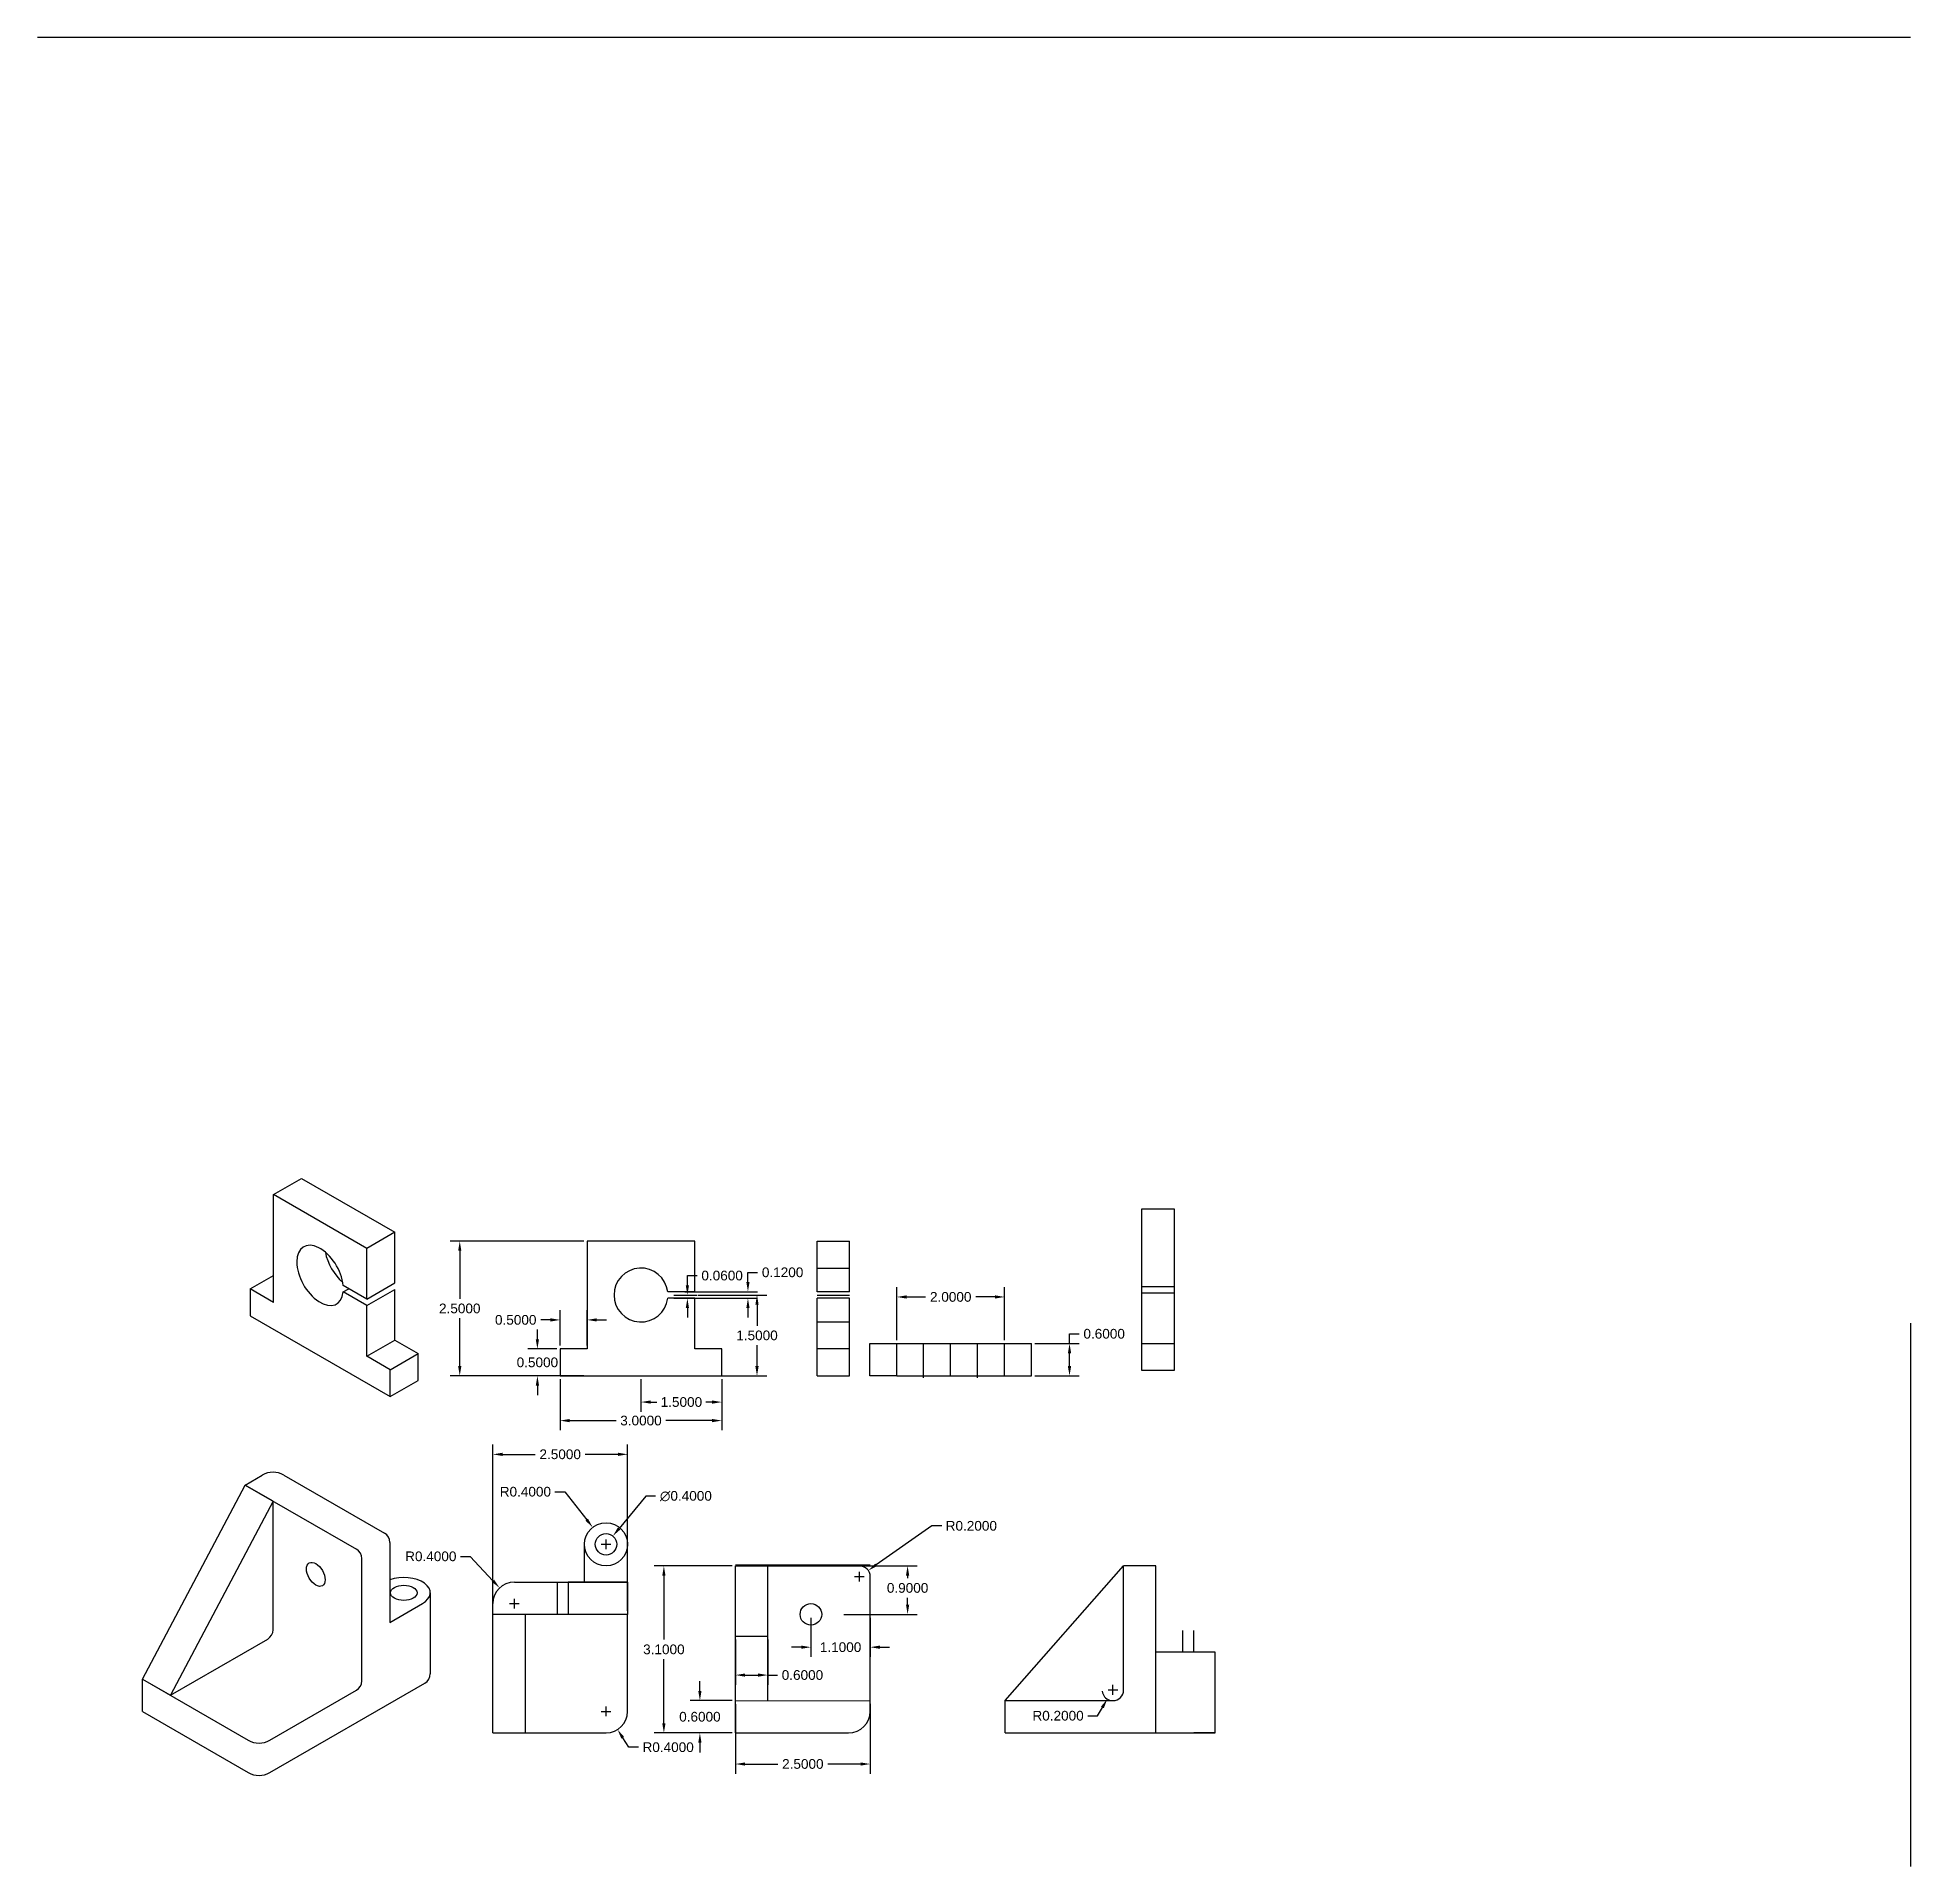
# Model space of a CAD drawing. Header units: inches. Extents: x 0 to 93838, y -1 to 60645.
# Drawn here: x -0.14 to 34.6, y -1.17 to 32.77 of the extents above; entities that cross this region are included whole.
import ezdxf

# ---------------------------------------------------------------- set-up
doc = ezdxf.new("R2010")
doc.units = ezdxf.units.IN
doc.header["$MEASUREMENT"] = 0
doc.linetypes.add('CENTER', pattern=[2, 1.25, -0.25, 0.25, -0.25])
for name, color, linetype in [('center', 10, 'CENTER'), ('dimension', 5, 'Continuous'), ('hidden', 3, 'Continuous'), ('referenced', 220, 'Continuous')]:
    doc.layers.add(name, color=color, linetype=linetype)
doc.styles.get("Standard").update_dxf_attribs({"font": 'arial.ttf'})
doc.dimstyles.get("Standard").update_dxf_attribs({"dimtxt": 0.18, "dimasz": 0.18, "dimexe": 0.18, "dimexo": 0.0625, "dimgap": 0.09, "dimtad": 0, "dimtih": 1, "dimtoh": 1, "dimdec": 4, "dimzin": 0, "dimdsep": 46, "dimtxsty": 'Standard', "dimcen": 0.09, "dimadec": 0, "dimazin": 0, "dimtfac": 1, "dimtdec": 4, "dimtofl": 0, "dimtmove": 0, "dimatfit": 3, "dimfxl": 1, "dimtolj": 1, "dimtzin": 0, "dimarcsym": 0})

msp = doc.modelspace()

# ---------------------------------------------------------------- blocks, each defined once
blk = doc.blocks.new('*D3122')
at = {"layer": 'Defpoints', "color": 0, "transparency": 16777216}
for p in [(10.534, 4.964), (10.279, 4.656)]:
    blk.add_point(p, dxfattribs=at)
at = {"layer": 'dimension', "color": 0, "lineweight": -2, "transparency": 16777216}
for p, q in [((11.147, 5.703), (10.649, 5.103)), ((11.327, 5.703), (11.147, 5.703)), ((10.407, 4.72), (10.407, 4.9)), ((10.317, 4.81), (10.497, 4.81))]:
    blk.add_line(p, q, dxfattribs=at)
at = {"layer": 'dimension', "color": 0, "transparency": 16777216}
blk.add_solid([(10.626, 5.122), (10.672, 5.084), (10.534, 4.964)], dxfattribs=at)
at = {"layer": 'dimension', "color": 0, "transparency": 16777216, "insert": (11.888, 5.703), "char_height": 0.18, "attachment_point": 5}
blk.add_mtext('\\A1;∅0.4000', dxfattribs=at)
blk = doc.blocks.new('*D3123')
at = {"layer": 'Defpoints', "color": 0, "transparency": 16777216}
for p in [(10.16, 5.125), (10.407, 4.81)]:
    blk.add_point(p, dxfattribs=at)
at = {"layer": 'dimension', "color": 0, "lineweight": -2, "transparency": 16777216}
for p, q in [((9.46, 5.785), (9.64, 5.785)), ((9.64, 5.785), (10.048, 5.266)), ((10.407, 4.72), (10.407, 4.9)), ((10.317, 4.81), (10.497, 4.81))]:
    blk.add_line(p, q, dxfattribs=at)
at = {"layer": 'dimension', "color": 0, "transparency": 16777216}
blk.add_solid([(10.072, 5.285), (10.025, 5.248), (10.16, 5.125)], dxfattribs=at)
at = {"layer": 'dimension', "color": 0, "transparency": 16777216, "insert": (8.911, 5.785), "char_height": 0.18, "attachment_point": 5}
blk.add_mtext('\\A1;R0.4000', dxfattribs=at)
blk = doc.blocks.new('*D3124')
at = {"layer": 'Defpoints', "color": 0, "transparency": 16777216}
for p in [(8.433, 4.002), (8.707, 3.71)]:
    blk.add_point(p, dxfattribs=at)
at = {"layer": 'dimension', "color": 0, "lineweight": -2, "transparency": 16777216}
for p, q in [((7.706, 4.586), (7.886, 4.586)), ((7.886, 4.586), (8.31, 4.133)), ((8.617, 3.71), (8.797, 3.71)), ((8.707, 3.62), (8.707, 3.8))]:
    blk.add_line(p, q, dxfattribs=at)
at = {"layer": 'dimension', "color": 0, "transparency": 16777216}
blk.add_solid([(8.332, 4.154), (8.288, 4.113), (8.433, 4.002)], dxfattribs=at)
at = {"layer": 'dimension', "color": 0, "transparency": 16777216, "insert": (7.157, 4.586), "char_height": 0.18, "attachment_point": 5}
blk.add_mtext('\\A1;R0.4000', dxfattribs=at)
blk = doc.blocks.new('*D3125')
at = {"layer": 'Defpoints', "color": 0, "transparency": 16777216}
for p in [(10.407, 1.71), (10.621, 1.372)]:
    blk.add_point(p, dxfattribs=at)
at = {"layer": 'dimension', "color": 0, "lineweight": -2, "transparency": 16777216}
for p, q in [((10.407, 1.62), (10.407, 1.8)), ((10.317, 1.71), (10.497, 1.71)), ((10.829, 1.045), (10.718, 1.22)), ((11.009, 1.045), (10.829, 1.045))]:
    blk.add_line(p, q, dxfattribs=at)
at = {"layer": 'dimension', "color": 0, "transparency": 16777216}
blk.add_solid([(10.743, 1.237), (10.692, 1.204), (10.621, 1.372)], dxfattribs=at)
at = {"layer": 'dimension', "color": 0, "transparency": 16777216, "insert": (11.559, 1.045), "char_height": 0.18, "attachment_point": 5}
blk.add_mtext('\\A1;R0.4000', dxfattribs=at)
blk = doc.blocks.new('*D3126')
at = {"layer": 'Defpoints', "color": 0, "transparency": 16777216}
for p in [(8.307, 6.479), (8.307, 3.51), (10.807, 3.51)]:
    blk.add_point(p, dxfattribs=at)
at = {"layer": 'dimension', "color": 0, "lineweight": -2, "transparency": 16777216}
for p, q in [((8.307, 3.573), (8.307, 6.659)), ((10.807, 3.573), (10.807, 6.659)), ((8.487, 6.479), (9.092, 6.479)), ((10.627, 6.479), (10.022, 6.479))]:
    blk.add_line(p, q, dxfattribs=at)
at = {"layer": 'dimension', "color": 0, "transparency": 16777216}
for points in [[(8.487, 6.509), (8.487, 6.449), (8.307, 6.479)], [(10.627, 6.509), (10.627, 6.449), (10.807, 6.479)]]:
    blk.add_solid(points, dxfattribs=at)
at = {"layer": 'dimension', "color": 0, "transparency": 16777216, "insert": (9.557, 6.479), "char_height": 0.18, "attachment_point": 5}
blk.add_mtext('\\A1;2.5000', dxfattribs=at)
blk = doc.blocks.new('*D3127')
at = {"layer": 'Defpoints', "color": 0, "transparency": 16777216}
for p in [(11.48, 4.41), (12.807, 4.41), (12.807, 1.31)]:
    blk.add_point(p, dxfattribs=at)
at = {"layer": 'dimension', "color": 0, "lineweight": -2, "transparency": 16777216}
for p, q in [((12.744, 4.41), (11.3, 4.41)), ((11.48, 4.23), (11.48, 3.042)), ((11.48, 1.49), (11.48, 2.678)), ((12.744, 1.31), (11.3, 1.31))]:
    blk.add_line(p, q, dxfattribs=at)
at = {"layer": 'dimension', "color": 0, "transparency": 16777216}
for points in [[(11.45, 4.23), (11.51, 4.23), (11.48, 4.41)], [(11.45, 1.49), (11.51, 1.49), (11.48, 1.31)]]:
    blk.add_solid(points, dxfattribs=at)
at = {"layer": 'dimension', "color": 0, "transparency": 16777216, "insert": (11.48, 2.86), "char_height": 0.18, "attachment_point": 5}
blk.add_mtext('\\A1;3.1000', dxfattribs=at)
blk = doc.blocks.new('*D3128')
at = {"layer": 'Defpoints', "color": 0, "transparency": 16777216}
for p in [(12.807, 3.103), (13.407, 3.103), (13.407, 2.384)]:
    blk.add_point(p, dxfattribs=at)
at = {"layer": 'dimension', "color": 0, "lineweight": -2, "transparency": 16777216}
for p, q in [((12.807, 3.041), (12.807, 2.204)), ((13.407, 3.041), (13.407, 2.204)), ((12.987, 2.384), (13.227, 2.384)), ((13.407, 2.384), (13.587, 2.384))]:
    blk.add_line(p, q, dxfattribs=at)
at = {"layer": 'dimension', "color": 0, "transparency": 16777216}
for points in [[(12.987, 2.414), (12.987, 2.354), (12.807, 2.384)], [(13.227, 2.414), (13.227, 2.354), (13.407, 2.384)]]:
    blk.add_solid(points, dxfattribs=at)
at = {"layer": 'dimension', "color": 0, "transparency": 16777216, "insert": (14.05, 2.384), "char_height": 0.18, "attachment_point": 5}
blk.add_mtext('\\A1;0.6000', dxfattribs=at)
blk = doc.blocks.new('*D3129')
at = {"layer": 'Defpoints', "color": 0, "transparency": 16777216}
for p in [(12.148, 1.91), (12.807, 1.91), (12.807, 1.31)]:
    blk.add_point(p, dxfattribs=at)
at = {"layer": 'dimension', "color": 0, "lineweight": -2, "transparency": 16777216}
for p, q in [((12.148, 2.09), (12.148, 2.27)), ((12.744, 1.91), (11.968, 1.91)), ((12.744, 1.31), (11.968, 1.31)), ((12.148, 1.13), (12.148, 0.95))]:
    blk.add_line(p, q, dxfattribs=at)
at = {"layer": 'dimension', "color": 0, "transparency": 16777216}
for points in [[(12.118, 2.09), (12.178, 2.09), (12.148, 1.91)], [(12.118, 1.13), (12.178, 1.13), (12.148, 1.31)]]:
    blk.add_solid(points, dxfattribs=at)
at = {"layer": 'dimension', "color": 0, "transparency": 16777216, "insert": (12.148, 1.61), "char_height": 0.18, "attachment_point": 5}
blk.add_mtext('\\A1;0.6000', dxfattribs=at)
blk = doc.blocks.new('*D3131')
at = {"layer": 'Defpoints', "color": 0, "transparency": 16777216}
for p in [(15.107, 4.21), (15.271, 4.325)]:
    blk.add_point(p, dxfattribs=at)
at = {"layer": 'dimension', "color": 0, "lineweight": -2, "transparency": 16777216}
for p, q in [((16.452, 5.152), (15.418, 4.428)), ((16.632, 5.152), (16.452, 5.152)), ((15.017, 4.21), (15.197, 4.21)), ((15.107, 4.12), (15.107, 4.3))]:
    blk.add_line(p, q, dxfattribs=at)
at = {"layer": 'dimension', "color": 0, "transparency": 16777216}
blk.add_solid([(15.401, 4.453), (15.435, 4.404), (15.271, 4.325)], dxfattribs=at)
at = {"layer": 'dimension', "color": 0, "transparency": 16777216, "insert": (17.182, 5.152), "char_height": 0.18, "attachment_point": 5}
blk.add_mtext('\\A1;R0.2000', dxfattribs=at)
blk = doc.blocks.new('*D3120')
at = {"layer": 'Defpoints', "color": 0, "transparency": 16777216}
for p in [(14.757, 4.41), (16, 4.41), (14.757, 3.51)]:
    blk.add_point(p, dxfattribs=at)
at = {"layer": 'dimension', "color": 0, "lineweight": -2, "transparency": 16777216}
for p, q in [((14.819, 4.41), (16.18, 4.41)), ((16, 4.23), (16, 4.182)), ((14.819, 3.51), (16.18, 3.51)), ((16, 3.69), (16, 3.818))]:
    blk.add_line(p, q, dxfattribs=at)
at = {"layer": 'dimension', "color": 0, "transparency": 16777216}
for points in [[(15.97, 4.23), (16.03, 4.23), (16, 4.41)], [(15.97, 3.69), (16.03, 3.69), (16, 3.51)]]:
    blk.add_solid(points, dxfattribs=at)
at = {"layer": 'dimension', "color": 0, "transparency": 16777216, "insert": (16, 4), "char_height": 0.18, "attachment_point": 5}
blk.add_mtext('\\A1;0.9000', dxfattribs=at)
blk = doc.blocks.new('*D3121')
at = {"layer": 'Defpoints', "color": 0, "transparency": 16777216}
for p in [(14.207, 3.51), (15.307, 3.51), (15.307, 2.901)]:
    blk.add_point(p, dxfattribs=at)
at = {"layer": 'dimension', "color": 0, "lineweight": -2, "transparency": 16777216}
for p, q in [((14.207, 3.448), (14.207, 2.721)), ((15.307, 3.448), (15.307, 2.721)), ((14.027, 2.901), (13.847, 2.901)), ((15.487, 2.901), (15.667, 2.901))]:
    blk.add_line(p, q, dxfattribs=at)
at = {"layer": 'dimension', "color": 0, "transparency": 16777216}
for points in [[(14.027, 2.931), (14.027, 2.871), (14.207, 2.901)], [(15.487, 2.931), (15.487, 2.871), (15.307, 2.901)]]:
    blk.add_solid(points, dxfattribs=at)
at = {"layer": 'dimension', "color": 0, "transparency": 16777216, "insert": (14.757, 2.901), "char_height": 0.18, "attachment_point": 5}
blk.add_mtext('\\A1;1.1000', dxfattribs=at)
blk = doc.blocks.new('*D3132')
at = {"layer": 'Defpoints', "color": 0, "transparency": 16777216}
for p in [(19.807, 2.11), (19.705, 1.938)]:
    blk.add_point(p, dxfattribs=at)
at = {"layer": 'dimension', "color": 0, "lineweight": -2, "transparency": 16777216}
for p, q in [((19.717, 2.11), (19.897, 2.11)), ((19.807, 2.02), (19.807, 2.2)), ((19.521, 1.629), (19.613, 1.784)), ((19.341, 1.629), (19.521, 1.629))]:
    blk.add_line(p, q, dxfattribs=at)
blk.add_arc((19.807, 2.11), 0.2, 187.7038, 252.0951, dxfattribs=at)
at = {"layer": 'dimension', "color": 0, "transparency": 16777216}
blk.add_solid([(19.587, 1.799), (19.638, 1.768), (19.705, 1.938)], dxfattribs=at)
at = {"layer": 'dimension', "color": 0, "transparency": 16777216, "insert": (18.791, 1.629), "char_height": 0.18, "attachment_point": 5}
blk.add_mtext('\\A1;R0.2000', dxfattribs=at)
blk = doc.blocks.new('*D3133')
at = {"layer": 'Defpoints', "color": 0, "transparency": 16777216}
for p in [(12.807, 1.907), (15.307, 1.91), (15.307, 0.734)]:
    blk.add_point(p, dxfattribs=at)
at = {"layer": 'dimension', "color": 0, "lineweight": -2, "transparency": 16777216}
for p, q in [((12.807, 1.845), (12.807, 0.554)), ((15.307, 1.848), (15.307, 0.554)), ((12.987, 0.734), (13.592, 0.734)), ((15.127, 0.734), (14.522, 0.734))]:
    blk.add_line(p, q, dxfattribs=at)
at = {"layer": 'dimension', "color": 0, "transparency": 16777216}
for points in [[(12.987, 0.764), (12.987, 0.704), (12.807, 0.734)], [(15.127, 0.764), (15.127, 0.704), (15.307, 0.734)]]:
    blk.add_solid(points, dxfattribs=at)
at = {"layer": 'dimension', "color": 0, "transparency": 16777216, "insert": (14.057, 0.734), "char_height": 0.18, "attachment_point": 5}
blk.add_mtext('\\A1;2.5000', dxfattribs=at)
blk = doc.blocks.new('*D3550')
at = {"layer": 'Defpoints', "color": 0, "transparency": 16777216}
for p in [(9.555, 8.973), (9.555, 8.435), (10.055, 8.435)]:
    blk.add_point(p, dxfattribs=at)
at = {"layer": 'dimension', "color": 0, "lineweight": -2, "transparency": 16777216}
for p, q in [((9.555, 8.497), (9.555, 9.153)), ((10.055, 8.497), (10.055, 9.153)), ((9.375, 8.973), (9.195, 8.973)), ((10.235, 8.973), (10.415, 8.973))]:
    blk.add_line(p, q, dxfattribs=at)
at = {"layer": 'dimension', "color": 0, "transparency": 16777216}
for points in [[(9.375, 9.003), (9.375, 8.943), (9.555, 8.973)], [(10.235, 9.003), (10.235, 8.943), (10.055, 8.973)]]:
    blk.add_solid(points, dxfattribs=at)
at = {"layer": 'dimension', "color": 0, "transparency": 16777216, "insert": (8.732, 8.973), "char_height": 0.18, "attachment_point": 5}
blk.add_mtext('\\A1;0.5000', dxfattribs=at)
blk = doc.blocks.new('*D3551')
at = {"layer": 'Defpoints', "color": 0, "transparency": 16777216}
for p in [(9.555, 8.435), (9.134, 7.935), (9.555, 7.935)]:
    blk.add_point(p, dxfattribs=at)
at = {"layer": 'dimension', "color": 0, "lineweight": -2, "transparency": 16777216}
for p, q in [((9.134, 8.615), (9.134, 8.795)), ((9.493, 8.435), (8.954, 8.435)), ((9.493, 7.935), (8.954, 7.935)), ((9.134, 7.755), (9.134, 7.575))]:
    blk.add_line(p, q, dxfattribs=at)
at = {"layer": 'dimension', "color": 0, "transparency": 16777216}
for points in [[(9.104, 8.615), (9.164, 8.615), (9.134, 8.435)], [(9.104, 7.755), (9.164, 7.755), (9.134, 7.935)]]:
    blk.add_solid(points, dxfattribs=at)
at = {"layer": 'dimension', "color": 0, "transparency": 16777216, "insert": (9.134, 8.185), "char_height": 0.18, "attachment_point": 5}
blk.add_mtext('\\A1;0.5000', dxfattribs=at)
blk = doc.blocks.new('*D3552')
at = {"layer": 'Defpoints', "color": 0, "transparency": 16777216}
for p in [(9.555, 7.935), (12.555, 7.935), (12.555, 7.105)]:
    blk.add_point(p, dxfattribs=at)
at = {"layer": 'dimension', "color": 0, "lineweight": -2, "transparency": 16777216}
for p, q in [((9.555, 7.872), (9.555, 6.925)), ((12.555, 7.872), (12.555, 6.925)), ((9.735, 7.105), (10.592, 7.105)), ((12.375, 7.105), (11.518, 7.105))]:
    blk.add_line(p, q, dxfattribs=at)
at = {"layer": 'dimension', "color": 0, "transparency": 16777216}
for points in [[(9.735, 7.135), (9.735, 7.075), (9.555, 7.105)], [(12.375, 7.135), (12.375, 7.075), (12.555, 7.105)]]:
    blk.add_solid(points, dxfattribs=at)
at = {"layer": 'dimension', "color": 0, "transparency": 16777216, "insert": (11.055, 7.105), "char_height": 0.18, "attachment_point": 5}
blk.add_mtext('\\A1;3.0000', dxfattribs=at)
blk = doc.blocks.new('*D3553')
at = {"layer": 'Defpoints', "color": 0, "transparency": 16777216}
for p in [(11.055, 7.935), (12.555, 7.935), (11.055, 7.449)]:
    blk.add_point(p, dxfattribs=at)
at = {"layer": 'dimension', "color": 0, "lineweight": -2, "transparency": 16777216}
for p, q in [((11.055, 7.872), (11.055, 7.269)), ((12.555, 7.872), (12.555, 7.269)), ((11.235, 7.449), (11.35, 7.449)), ((12.375, 7.449), (12.26, 7.449))]:
    blk.add_line(p, q, dxfattribs=at)
at = {"layer": 'dimension', "color": 0, "transparency": 16777216}
for points in [[(11.235, 7.479), (11.235, 7.419), (11.055, 7.449)], [(12.375, 7.479), (12.375, 7.419), (12.555, 7.449)]]:
    blk.add_solid(points, dxfattribs=at)
at = {"layer": 'dimension', "color": 0, "transparency": 16777216, "insert": (11.805, 7.449), "char_height": 0.18, "attachment_point": 5}
blk.add_mtext('\\A1;1.5000', dxfattribs=at)
blk = doc.blocks.new('*D3554')
at = {"layer": 'Defpoints', "color": 0, "transparency": 16777216}
for p in [(12.055, 9.435), (13.207, 9.435), (12.055, 7.935)]:
    blk.add_point(p, dxfattribs=at)
at = {"layer": 'dimension', "color": 0, "lineweight": -2, "transparency": 16777216}
for p, q in [((12.118, 9.435), (13.387, 9.435)), ((13.207, 9.255), (13.207, 8.866)), ((13.207, 8.115), (13.207, 8.503)), ((12.118, 7.935), (13.387, 7.935))]:
    blk.add_line(p, q, dxfattribs=at)
at = {"layer": 'dimension', "color": 0, "transparency": 16777216}
for points in [[(13.177, 9.255), (13.237, 9.255), (13.207, 9.435)], [(13.177, 8.115), (13.237, 8.115), (13.207, 7.935)]]:
    blk.add_solid(points, dxfattribs=at)
at = {"layer": 'dimension', "color": 0, "transparency": 16777216, "insert": (13.207, 8.685), "char_height": 0.18, "attachment_point": 5}
blk.add_mtext('\\A1;1.5000', dxfattribs=at)
blk = doc.blocks.new('*D3555')
at = {"layer": 'Defpoints', "color": 0, "transparency": 16777216}
for p in [(11.803, 9.495), (13.039, 9.495), (11.803, 9.375)]:
    blk.add_point(p, dxfattribs=at)
at = {"layer": 'dimension', "color": 0, "lineweight": -2, "transparency": 16777216}
for p, q in [((13.039, 9.675), (13.039, 9.855)), ((13.039, 9.855), (13.219, 9.855)), ((11.866, 9.495), (13.219, 9.495)), ((11.866, 9.375), (13.219, 9.375)), ((13.039, 9.195), (13.039, 9.015))]:
    blk.add_line(p, q, dxfattribs=at)
at = {"layer": 'dimension', "color": 0, "transparency": 16777216}
for points in [[(13.009, 9.675), (13.069, 9.675), (13.039, 9.495)], [(13.009, 9.195), (13.069, 9.195), (13.039, 9.375)]]:
    blk.add_solid(points, dxfattribs=at)
at = {"layer": 'dimension', "color": 0, "transparency": 16777216, "insert": (13.682, 9.855), "char_height": 0.18, "attachment_point": 5}
blk.add_mtext('\\A1;0.1200', dxfattribs=at)
blk = doc.blocks.new('*D3557')
at = {"layer": 'Defpoints', "color": 0, "transparency": 16777216}
for p in [(11.603, 9.435), (11.916, 9.435), (11.603, 9.375)]:
    blk.add_point(p, dxfattribs=at)
at = {"layer": 'dimension', "color": 0, "lineweight": -2, "transparency": 16777216}
for p, q in [((11.916, 9.615), (11.916, 9.795)), ((11.916, 9.795), (12.096, 9.795)), ((11.666, 9.435), (12.096, 9.435)), ((11.666, 9.375), (12.096, 9.375)), ((11.916, 9.195), (11.916, 9.015))]:
    blk.add_line(p, q, dxfattribs=at)
at = {"layer": 'dimension', "color": 0, "transparency": 16777216}
for points in [[(11.886, 9.615), (11.946, 9.615), (11.916, 9.435)], [(11.886, 9.195), (11.946, 9.195), (11.916, 9.375)]]:
    blk.add_solid(points, dxfattribs=at)
at = {"layer": 'dimension', "color": 0, "transparency": 16777216, "insert": (12.56, 9.795), "char_height": 0.18, "attachment_point": 5}
blk.add_mtext('\\A1;0.0600', dxfattribs=at)
blk = doc.blocks.new('*D3558')
at = {"layer": 'Defpoints', "color": 0, "transparency": 16777216}
for p in [(10.055, 10.435), (7.694, 7.935), (10.055, 7.935)]:
    blk.add_point(p, dxfattribs=at)
at = {"layer": 'dimension', "color": 0, "lineweight": -2, "transparency": 16777216}
for p, q in [((9.993, 10.435), (7.514, 10.435)), ((7.694, 10.255), (7.694, 9.366)), ((7.694, 8.115), (7.694, 9.003)), ((9.993, 7.935), (7.514, 7.935))]:
    blk.add_line(p, q, dxfattribs=at)
at = {"layer": 'dimension', "color": 0, "transparency": 16777216}
for points in [[(7.664, 10.255), (7.724, 10.255), (7.694, 10.435)], [(7.664, 8.115), (7.724, 8.115), (7.694, 7.935)]]:
    blk.add_solid(points, dxfattribs=at)
at = {"layer": 'dimension', "color": 0, "transparency": 16777216, "insert": (7.694, 9.185), "char_height": 0.18, "attachment_point": 5}
blk.add_mtext('\\A1;2.5000', dxfattribs=at)
blk = doc.blocks.new('*D3559')
at = {"layer": 'Defpoints', "color": 0, "transparency": 16777216}
for p in [(17.8, 9.399), (15.8, 8.535), (17.8, 8.535)]:
    blk.add_point(p, dxfattribs=at)
at = {"layer": 'dimension', "color": 0, "lineweight": -2, "transparency": 16777216}
for p, q in [((15.8, 8.597), (15.8, 9.579)), ((15.98, 9.399), (16.335, 9.399)), ((17.62, 9.399), (17.265, 9.399)), ((17.8, 8.597), (17.8, 9.579))]:
    blk.add_line(p, q, dxfattribs=at)
at = {"layer": 'dimension', "color": 0, "transparency": 16777216}
for points in [[(15.98, 9.429), (15.98, 9.369), (15.8, 9.399)], [(17.62, 9.429), (17.62, 9.369), (17.8, 9.399)]]:
    blk.add_solid(points, dxfattribs=at)
at = {"layer": 'dimension', "color": 0, "transparency": 16777216, "insert": (16.8, 9.399), "char_height": 0.18, "attachment_point": 5}
blk.add_mtext('\\A1;2.0000', dxfattribs=at)
blk = doc.blocks.new('*D3560')
at = {"layer": 'Defpoints', "color": 0, "transparency": 16777216}
for p in [(18.3, 8.535), (19.003, 8.535), (18.3, 7.935)]:
    blk.add_point(p, dxfattribs=at)
at = {"layer": 'dimension', "color": 0, "lineweight": -2, "transparency": 16777216}
for p, q in [((19.003, 8.535), (19.003, 8.715)), ((19.003, 8.715), (19.183, 8.715)), ((18.362, 8.535), (19.183, 8.535)), ((19.003, 8.115), (19.003, 8.355)), ((18.362, 7.935), (19.183, 7.935))]:
    blk.add_line(p, q, dxfattribs=at)
at = {"layer": 'dimension', "color": 0, "transparency": 16777216}
for points in [[(18.973, 8.355), (19.033, 8.355), (19.003, 8.535)], [(18.973, 8.115), (19.033, 8.115), (19.003, 7.935)]]:
    blk.add_solid(points, dxfattribs=at)
at = {"layer": 'dimension', "color": 0, "transparency": 16777216, "insert": (19.646, 8.715), "char_height": 0.18, "attachment_point": 5}
blk.add_mtext('\\A1;0.6000', dxfattribs=at)

# ---------------------------------------------------------------- dimensions: what is measured, and where the dimension line sits
at = {"layer": 'dimension'}
for base, p1, p2, picture, middle in [((7.69365, 7.93451), (10.05503, 10.43451), (10.05503, 7.93451), '*D3558', (7.69365, 9.18451)), ((13.0389, 9.49451), (11.80322, 9.37451), (11.80322, 9.49451), '*D3555', (13.68222, 9.85451)), ((16, 4.41023), (14.75687, 3.51023), (14.75687, 4.41023), '*D3120', (16, 4)), ((12.14751, 1.91023), (12.80687, 1.31023), (12.80687, 1.91023), '*D3129', (12.14751, 1.61023))]:
    dim = msp.add_linear_dim(base=base, p1=p1, p2=p2, angle=90, dimstyle='Standard', dxfattribs=at)
    dim.commit()
    dim.dimension.update_dxf_attribs({"geometry": picture, "text_midpoint": middle, "dimtype": 160})
for base, p1, p2, picture, middle in [((11.91637, 9.43451), (11.60323, 9.37451), (11.60323, 9.43451), '*D3557', (12.5597, 9.79451)), ((13.20748, 9.43451), (12.05503, 7.93451), (12.05503, 9.43451), '*D3554', (13.20748, 8.68451)), ((9.13424, 7.93451), (9.55503, 8.43451), (9.55503, 7.93451), '*D3551', (9.13424, 8.18451)), ((19.00277, 8.53451), (18.29968, 7.93451), (18.29968, 8.53451), '*D3560', (19.64609, 8.71451)), ((11.48015, 4.41023), (12.80687, 1.31023), (12.80687, 4.41023), '*D3127', (11.48015, 2.86023))]:
    dim = msp.add_linear_dim(base=base, p1=p1, p2=p2, angle=90, dimstyle='Standard', dxfattribs=at)
    dim.commit()
    dim.dimension.update_dxf_attribs({"geometry": picture, "text_midpoint": middle})
for base, p1, p2, picture, middle in [((17.79968, 9.3992), (15.79968, 8.53451), (17.79968, 8.53451), '*D3559', (16.79968, 9.3992)), ((9.55503, 8.97263), (10.05503, 8.43451), (9.55503, 8.43451), '*D3550', (8.73171, 8.97263)), ((12.55503, 7.105), (9.55503, 7.93451), (12.55503, 7.93451), '*D3552', (11.05503, 7.105)), ((11.05503, 7.44904), (12.55503, 7.93451), (11.05503, 7.93451), '*D3553', (11.80503, 7.44904)), ((8.30687, 6.47949), (10.80687, 3.51023), (8.30687, 3.51023), '*D3126', (9.55687, 6.47949)), ((15.30687, 2.90076), (14.20687, 3.51023), (15.30687, 3.51023), '*D3121', (14.75687, 2.90076)), ((13.40687, 2.38396), (12.80687, 3.10348), (13.40687, 3.10348), '*D3128', (14.0502, 2.38396)), ((15.30687, 0.73388), (12.80687, 1.90729), (15.30687, 1.91023), '*D3133', (14.05687, 0.73388))]:
    dim = msp.add_linear_dim(base=base, p1=p1, p2=p2, dimstyle='Standard', dxfattribs=at)
    dim.commit()
    dim.dimension.update_dxf_attribs({"geometry": picture, "text_midpoint": middle})
for center, mpoint, picture, middle in [((10.40687, 4.81023), (10.15965, 5.12469), '*D3123', (8.91071, 5.78543)), ((15.10687, 4.21023), (15.2707, 4.32495), '*D3131', (17.1817, 5.15226)), ((8.70687, 3.71023), (8.43329, 4.00204), '*D3124', (7.15679, 4.58553)), ((10.40687, 1.71023), (10.62113, 1.37246), '*D3125', (11.55852, 1.04466))]:
    dim = msp.add_radius_dim(center=center, mpoint=mpoint, dimstyle='Standard', dxfattribs=at)
    dim.commit()
    dim.dimension.update_dxf_attribs({"geometry": picture, "text_midpoint": middle, "dimtype": 164})
dim = msp.add_diameter_dim_2p(p1=(10.27925, 4.65625), p2=(10.5345, 4.96422), dimstyle='Standard', dxfattribs=at)
dim.commit()
dim.dimension.update_dxf_attribs({"geometry": '*D3122', "text_midpoint": (11.88813, 5.70308), "dimtype": 163})
dim = msp.add_radius_dim(center=(19.80687, 2.11023), mpoint=(19.70467, 1.93832), dimstyle='Standard', dxfattribs=at)
dim.commit()
dim.dimension.update_dxf_attribs({"geometry": '*D3132', "text_midpoint": (18.79126, 1.62887)})

# ---------------------------------------------------------------- linework, layer by layer
for p, q in [((34.60156, 32.76582), (-0.13824, 32.76582)), ((4.23737, 11.29921), (4.75699, 11.59921)), ((4.75699, 11.59921), (6.48904, 10.59921)), ((4.23737, 9.29921), (4.23737, 11.29921)), ((5.96942, 10.29921), (4.23737, 11.29921)), ((20.34536, 8.03507), (20.34536, 11.03507)), ((20.34536, 11.03507), (20.94536, 11.03507)), ((20.94536, 11.03507), (20.94536, 8.03507)), ((6.48904, 10.59921), (5.96942, 10.29921)), ((6.48904, 9.65921), (6.48904, 10.59921)), ((12.05503, 10.43451), (10.05503, 10.43451)), ((10.05503, 10.43451), (10.05503, 8.43451)), ((12.05503, 9.49451), (12.05503, 10.43451)), ((14.32309, 9.49451), (14.32309, 10.43451)), ((14.32309, 10.43451), (14.92309, 10.43451)), ((14.92309, 9.49451), (14.92309, 10.43451)), ((5.96942, 9.35921), (5.96942, 10.29921)), ((3.80436, 9.54921), (4.23737, 9.79921)), ((4.23737, 9.29921), (3.80436, 9.54921)), ((3.80436, 9.54921), (3.80436, 9.04921)), ((5.96942, 9.35921), (5.53328, 9.61102)), ((5.53328, 9.49102), (5.63721, 9.55102)), ((5.96942, 9.23921), (5.53328, 9.49102)), ((5.96942, 9.23921), (6.48904, 9.53921)), ((6.48904, 8.59921), (6.48904, 9.53921)), ((12.05503, 9.49451), (11.55142, 9.49451)), ((3.80436, 9.04921), (6.40244, 7.54921)), ((5.96942, 8.29921), (5.96942, 9.23921)), ((12.05503, 9.37451), (11.55142, 9.37451)), ((12.05503, 8.43451), (12.05503, 9.37451)), ((14.32309, 7.93451), (14.32309, 9.37451)), ((14.92309, 7.93451), (14.92309, 9.37451)), ((34.60156, 8.91566), (34.60156, -1.16832)), ((5.96942, 8.29921), (6.48904, 8.59921)), ((6.40244, 8.04921), (6.92205, 8.34921)), ((6.48904, 8.59921), (6.92205, 8.34921)), ((6.92205, 7.84921), (6.92205, 8.34921)), ((10.05503, 8.43451), (9.55503, 8.43451)), ((9.55503, 8.43451), (9.55503, 7.93451)), ((12.55503, 8.43451), (12.05503, 8.43451)), ((12.55503, 7.93451), (12.55503, 8.43451)), ((14.92309, 8.43451), (14.32309, 8.43451)), ((15.29968, 7.93451), (15.29968, 8.53451)), ((15.29968, 8.53451), (18.29968, 8.53451)), ((15.79968, 7.93451), (15.79968, 8.53451)), ((17.79968, 7.93451), (17.79968, 8.53451)), ((18.29968, 7.93451), (18.29968, 8.53451)), ((20.34536, 8.53507), (20.94536, 8.53507)), ((6.40244, 8.04921), (5.96942, 8.29921)), ((6.40244, 7.54921), (6.40244, 8.04921)), ((20.94536, 8.03507), (20.34536, 8.03507)), ((6.40244, 7.54921), (6.92205, 7.84921)), ((9.55503, 7.93451), (12.55503, 7.93451)), ((14.32309, 7.93451), (14.92309, 7.93451)), ((15.79968, 7.93451), (15.29968, 7.93451)), ((15.79968, 7.93451), (17.79968, 7.93451)), ((17.79968, 7.93451), (18.29968, 7.93451)), ((1.80687, 2.31023), (3.71213, 5.91023)), ((3.71213, 5.91023), (4.03174, 6.09476)), ((4.23174, 5.61023), (3.71213, 5.91023)), ((3.71213, 5.91023), (5.77719, 4.71797)), ((4.43174, 6.09476), (6.29681, 5.01797)), ((4.23174, 5.61023), (2.32649, 2.01023)), ((4.23174, 3.2257), (4.23174, 5.61023)), ((5.87719, 2.2757), (5.87719, 4.54476)), ((6.39681, 4.84476), (6.39681, 3.36023)), ((10.00687, 4.11023), (10.00687, 4.81023)), ((10.80687, 4.11023), (10.80687, 4.81023)), ((12.80687, 1.31023), (12.80687, 4.41023)), ((12.80687, 4.41023), (15.10687, 4.41023)), ((13.40687, 1.908), (13.40687, 4.41023)), ((15.30687, 1.91023), (15.30687, 4.21023)), ((17.80687, 1.91023), (20.00687, 4.41023)), ((20.60687, 4.41023), (20.00687, 4.41023)), ((20.00687, 2.11023), (20.00687, 4.41023)), ((20.60687, 1.31023), (20.60687, 4.41023)), ((7.14651, 3.91023), (7.14651, 2.40855)), ((8.70687, 4.11023), (10.80687, 4.11023)), ((10.80687, 4.11023), (9.70688, 4.10806)), ((10.80687, 4.11023), (10.80687, 3.51023)), ((6.39681, 3.36023), (7.00303, 3.71023)), ((8.30687, 1.31023), (8.30687, 3.71023)), ((10.80687, 3.51023), (8.30687, 3.51023)), ((8.90687, 3.51023), (8.90687, 1.31023)), ((10.80687, 1.71023), (10.80687, 3.51023)), ((2.32649, 2.01023), (4.13174, 3.0525)), ((21.70687, 2.81023), (20.60687, 2.81023)), ((21.70687, 1.31023), (21.70687, 2.81023)), ((1.80687, 1.71023), (1.80687, 2.31023)), ((1.80687, 2.31023), (3.77194, 1.1757)), ((1.80687, 2.31023), (2.32649, 2.01023)), ((4.17194, 0.5757), (7.04651, 2.23534)), ((4.17194, 1.1757), (5.77719, 2.1025)), ((12.80687, 1.31023), (12.80687, 1.91023)), ((12.80687, 1.90729), (15.30687, 1.91023)), ((15.30687, 1.71023), (15.30687, 1.91023)), ((17.80687, 1.31023), (17.80687, 1.91023)), ((17.80687, 1.91023), (19.80687, 1.91023)), ((1.80687, 1.71023), (3.77194, 0.5757)), ((8.30687, 1.31023), (10.40687, 1.31023)), ((12.80687, 1.31023), (14.90687, 1.31023)), ((12.80687, 1.31023), (13.40687, 1.31023)), ((17.80687, 1.31023), (20.60687, 1.31023)), ((20.60687, 1.31023), (21.70687, 1.31023)), ((21.70687, 1.31023), (21.30687, 1.31023)), ((21.70687, 1.31023), (21.50687, 1.31023))]:
    msp.add_line(p, q)
for centre, radius in [((10.40687, 4.81023), 0.4), ((10.40687, 4.81023), 0.2), ((10.40687, 4.81023), 0.2), ((14.20687, 3.51023), 0.2)]:
    msp.add_circle(centre, radius)
for centre, radius, start, end in [((11.05503, 9.43451), 0.5, 6.892103, 353.107897), ((4.23174, 5.74835), 0.4, 60, 120), ((6.19681, 4.84476), 0.2, 0, 60), ((5.67719, 4.54476), 0.2, 0, 60), ((15.10687, 4.21023), 0.2, 0, 90), ((8.70687, 3.71023), 0.4, 90, 180), ((4.03174, 3.2257), 0.2, 300, 0), ((5.67719, 2.2757), 0.2, 300, 0), ((6.94651, 2.40855), 0.2, 300, 360), ((19.80687, 2.11023), 0.2, 270, 0), ((10.40687, 1.71023), 0.4, 270, 0), ((14.90687, 1.71023), 0.4, 270, 0), ((3.97194, 1.52211), 0.4, 240, 300), ((3.97194, 0.92211), 0.4, 240, 300)]:
    msp.add_arc(centre, radius, start, end)
for centre, major_axis, start_param, end_param in [((5.1034, 9.79921), (0.30619, -0.53033), 0.90568805, 6.94829359), ((5.62301, 10.09921), (0.30619, -0.53033), 4.15479015, 5.26998781), ((6.65662, 3.91023), (-0.4899, 0), 2.35619449, 5.27137885)]:
    msp.add_ellipse(centre, major_axis=major_axis, ratio=0.57735027, start_param=start_param, end_param=end_param)
for centre, major_axis in [((5.02456, 4.2525), (0.12247, -0.21213)), ((6.65662, 3.91023), (-0.24495, 0))]:
    msp.add_ellipse(centre, major_axis=major_axis, ratio=0.57735027)
at = {"layer": 'center'}
msp.add_line((16.79774, 7.93451), (16.79774, 8.53451), dxfattribs=at)
at = {"layer": 'dimension'}
for p, q in [((15.30687, 4.42023), (12.80687, 4.42023)), ((12.80687, 3.10348), (13.40687, 3.10348)), ((12.80687, 1.31023), (12.80687, 1.91023))]:
    msp.add_line(p, q, dxfattribs=at)
at = {"layer": 'hidden'}
for p, q in [((11.055, 9.93451), (11.05505, 9.93451)), ((14.32309, 9.93451), (14.92309, 9.93451)), ((14.92309, 9.49451), (14.32309, 9.49451)), ((14.32309, 9.43451), (14.92309, 9.43451)), ((20.34536, 9.59507), (20.94536, 9.59507)), ((20.34536, 9.47507), (20.94536, 9.47507)), ((14.92309, 9.37451), (14.32309, 9.37451)), ((11.055, 8.93451), (11.05505, 8.93451)), ((14.32309, 8.93451), (14.92309, 8.93451)), ((16.29774, 7.90087), (16.29774, 8.53451)), ((17.29774, 7.90087), (17.29774, 8.53451)), ((9.50688, 3.51023), (9.50688, 4.11023)), ((9.70688, 4.11023), (9.70688, 3.51023)), ((21.10687, 2.81023), (21.10687, 3.21023)), ((21.30687, 2.81023), (21.30687, 3.21023)), ((21.30687, 2.81023), (21.10687, 2.81023))]:
    msp.add_line(p, q, dxfattribs=at)
at = {"layer": 'referenced'}
msp.add_line((5.96942, 9.35921), (6.48904, 9.65921), dxfattribs=at)

msp.set_redraw_order([(e.dxf.handle, doc.entitydb.next_handle()) for e in msp.query("TEXT MTEXT ATTDEF DIMENSION ARC_DIMENSION")])  # texts and dimensions are drawn at this point

doc.saveas('drawing.dxf')
